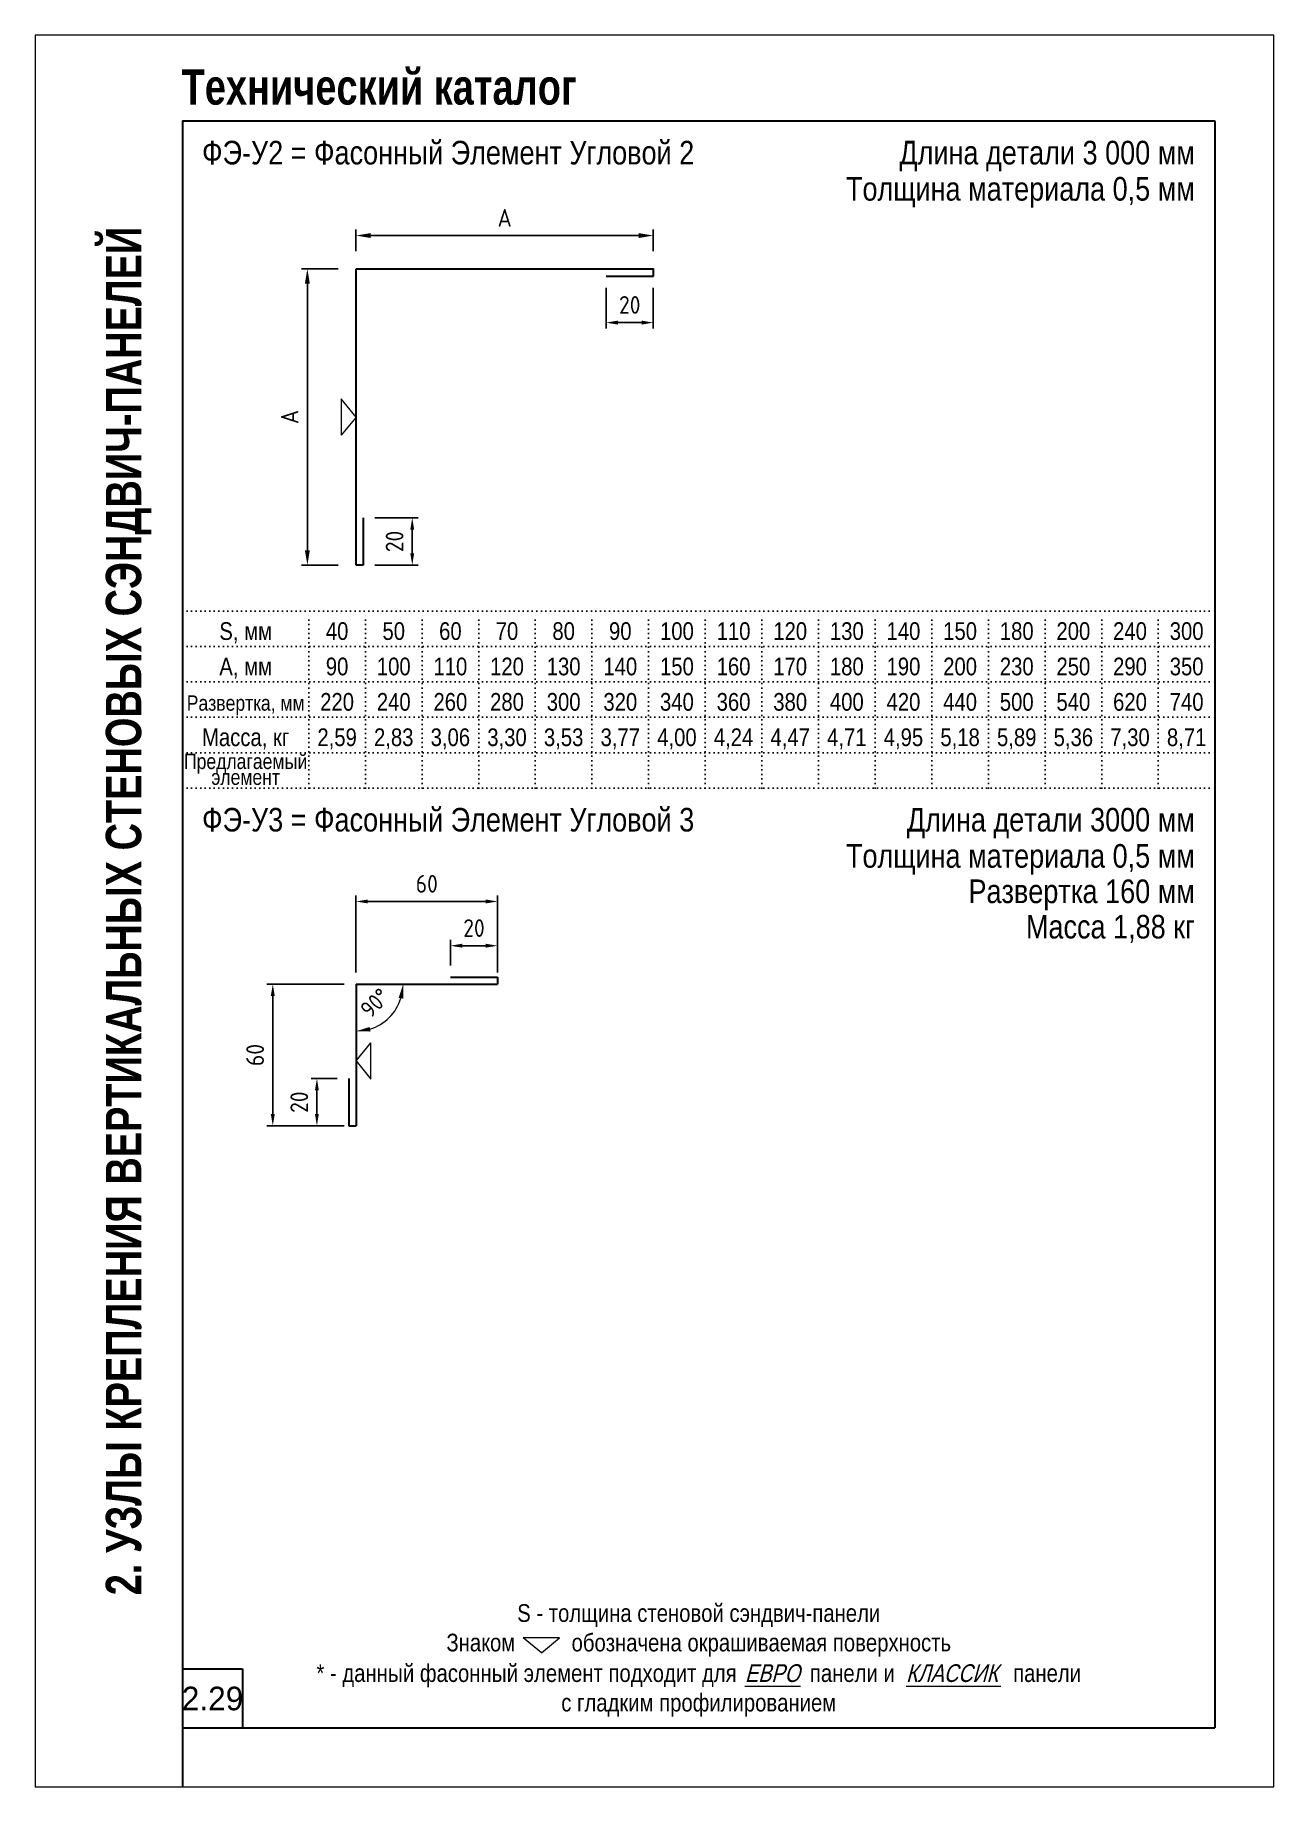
# Model space of a CAD drawing. Extents: x 5821 to 16321, y -13531 to 5774.
# Drawn here: x 14221 to 15271, y -166 to 1319 of the extents above; entities that cross this region are included whole.
import ezdxf
from ezdxf.enums import TextEntityAlignment as Align

# ---------------------------------------------------------------- set-up
doc = ezdxf.new("R2010")
doc.units = 0
doc.header["$LTSCALE"] = 3
doc.linetypes.add('DOT2', pattern=[0.125, 0, -0.125])
doc.layers.get('0').update_dxf_attribs({"linetype": 'CONTINUOUS', "lineweight": 30})
doc.layers.get('DEFPOINTS').update_dxf_attribs({"linetype": 'CONTINUOUS'})
for name, color, linetype, lineweight in [('Logo', 1, 'CONTINUOUS', 9), ('new_fill', 8, 'CONTINUOUS', 13), ('RAZMER', 7, 'CONTINUOUS', 9), ('Нащельники', 1, 'CONTINUOUS', 30)]:
    doc.layers.add(name, color=color, linetype=linetype, lineweight=lineweight)
doc.layers.add('Punktir', color=7, linetype='CONTINUOUS')
doc.styles.add('LOGO', font='HATTEN.TTF')
doc.styles.add('ROMANS', font='romans.shx', dxfattribs={"width": 0.85})
doc.styles.add('style1', font='ARIALN.TTF')
doc.styles.add('style2', font='impact.TTF')
doc.styles.add('курсив', font='ARIAL.TTF', dxfattribs={"width": 0.8, "oblique": 15})
doc.dimstyles.new('2.5', dxfattribs={"dimscale": 5, "dimtxt": 3, "dimasz": 2, "dimexe": 1, "dimexo": 2, "dimgap": 0, "dimtad": 0, "dimdec": 0, "dimlfac": 0.5, "dimzin": 9, "dimdsep": 46, "dimtxsty": 'ROMANS', "dimcen": -3, "dimdle": 1, "dimclrd": 256, "dimclre": 256, "dimclrt": 256, "dimadec": 0, "dimazin": 0, "dimtfac": 1, "dimtdec": 0, "dimtofl": 0, "dimtmove": 2, "dimatfit": 3, "dimfxl": 0, "dimtvp": 1, "dimtolj": 1, "dimtzin": 9, "dimarcsym": 0})
doc.dimstyles.new('5', dxfattribs={"dimscale": 5, "dimtxt": 3, "dimasz": 2.5, "dimexe": 1, "dimexo": 3, "dimgap": 0, "dimtad": 0, "dimdec": 0, "dimzin": 9, "dimdsep": 46, "dimtxsty": 'ROMANS', "dimblk2": 'OBLIQUE', "dimcen": -3, "dimdle": 1.5, "dimclrd": 256, "dimclre": 256, "dimclrt": 256, "dimadec": 0, "dimazin": 0, "dimtfac": 1, "dimtdec": 0, "dimtofl": 0, "dimtmove": 2, "dimatfit": 3, "dimfxl": 0, "dimtvp": 1, "dimtolj": 1, "dimtzin": 9, "dimarcsym": 0})
doc.dimstyles.get("Standard").update_dxf_attribs({"dimscale": 0, "dimtxt": 3, "dimasz": 3, "dimexe": 2.5, "dimexo": 2.5, "dimgap": 1.5, "dimtad": 0, "dimdec": 0, "dimzin": 9, "dimdsep": 46, "dimtxsty": 'ROMANS', "dimcen": -3, "dimdle": 1.25, "dimadec": 0, "dimazin": 0, "dimtfac": 0.75, "dimtdec": 0, "dimtofl": 0, "dimtmove": 2, "dimatfit": 3, "dimfxl": 0, "dimtvp": 1.5, "dimtolj": 1, "dimtzin": 0, "dimarcsym": 0})

msp = doc.modelspace()

# ---------------------------------------------------------------- texts
at = {"style": 'style1'}
for s, p in [('ФЭ-У2 = Фасонный Элемент Угловой 2', (14362.63, 1209.08)), ('ФЭ-У3 = Фасонный Элемент Угловой 3', (14362.63, 643.64))]:
    msp.add_text(s, height=20, dxfattribs=at).set_placement(p)
for s, p in [('Длина детали 3 000 мм', (15204.09, 1209.09)), ('Толщина материала 0,5 мм', (15204.09, 1178.41)), ('Длина детали 3000 мм', (15204.09, 643.64)), ('Толщина материала 0,5 мм', (15204.09, 612.96)), ('Развертка 160 мм', (15204.09, 582.96)), ('Масса 1,88 кг', (15204.09, 552.96))]:
    msp.add_text(s, height=20, dxfattribs=at).set_placement(p, align=Align.RIGHT)
for s, height, p in [('S, мм', 15, (14399.59, 806.03)), ('40', 15, (14477.09, 806.03)), ('50', 15, (14525.09, 806.03)), ('60', 15, (14573.09, 806.03)), ('70', 15, (14621.09, 806.03)), ('80', 15, (14669.09, 806.03)), ('90', 15, (14717.09, 806.03)), ('100', 15, (14765.09, 806.03)), ('110', 15, (14813.09, 806.03)), ('120', 15, (14861.09, 806.03)), ('130', 15, (14909.09, 806.03)), ('140', 15, (14957.09, 806.03)), ('150', 15, (15005.09, 806.03)), ('180', 15, (15053.09, 806.03)), ('200', 15, (15101.09, 806.03)), ('240', 15, (15149.09, 806.03)), ('300', 15, (15197.09, 806.03)), ('А, мм', 15, (14399.59, 776.03)), ('90', 15, (14477.09, 776.03)), ('100', 15, (14525.09, 776.03)), ('110', 15, (14573.09, 776.03)), ('120', 15, (14621.09, 776.03)), ('130', 15, (14669.09, 776.03)), ('140', 15, (14717.09, 776.03)), ('150', 15, (14765.09, 776.03)), ('160', 15, (14813.09, 776.03)), ('170', 15, (14861.09, 776.03)), ('180', 15, (14909.09, 776.03)), ('190', 15, (14957.09, 776.03)), ('200', 15, (15005.09, 776.03)), ('230', 15, (15053.09, 776.03)), ('250', 15, (15101.09, 776.03)), ('290', 15, (15149.09, 776.03)), ('350', 15, (15197.09, 776.03)), ('Развертка, мм', 13, (14399.59, 746.03)), ('220', 15, (14477.09, 746.03)), ('240', 15, (14525.09, 746.03)), ('260', 15, (14573.09, 746.03)), ('280', 15, (14621.09, 746.03)), ('300', 15, (14669.09, 746.03)), ('320', 15, (14717.09, 746.03)), ('340', 15, (14765.09, 746.03)), ('360', 15, (14813.09, 746.03)), ('380', 15, (14861.09, 746.03)), ('400', 15, (14909.09, 746.03)), ('420', 15, (14957.09, 746.03)), ('440', 15, (15005.09, 746.03)), ('500', 15, (15053.09, 746.03)), ('540', 15, (15101.09, 746.03)), ('620', 15, (15149.09, 746.03)), ('740', 15, (15197.09, 746.03)), ('Масса, кг', 15, (14399.59, 716.03)), ('2,59', 15, (14477.09, 716.03)), ('2,83', 15, (14525.09, 716.03)), ('3,06', 15, (14573.09, 716.03)), ('3,30', 15, (14621.09, 716.03)), ('3,53', 15, (14669.09, 716.03)), ('3,77', 15, (14717.09, 716.03)), ('4,00', 15, (14765.09, 716.03)), ('4,24', 15, (14813.09, 716.03)), ('4,47', 15, (14861.09, 716.03)), ('4,71', 15, (14909.09, 716.03)), ('4,95', 15, (14957.09, 716.03)), ('5,18', 15, (15005.09, 716.03)), ('5,89', 15, (15053.09, 716.03)), ('5,36', 15, (15101.09, 716.03)), ('7,30', 15, (15149.09, 716.03)), ('8,71', 15, (15197.09, 716.03)), ('Предлагаемый', 13, (14399.59, 696.59)), ('элемент', 13, (14399.59, 683.18)), ('S - толщина стеновой сэндвич-панели', 15, (14783.59, -26.33)), ('Знаком          обозначена окрашиваемая поверхность', 15, (14783.59, -51.33)), ('* - данный фасонный элемент подходит для             панели и                     панели', 15, (14783.59, -77.24)), ('с гладким профилированием', 15, (14783.59, -102.24))]:
    msp.add_text(s, height=height, dxfattribs=at).set_placement(p, align=Align.CENTER)
at = {"color": 1, "style": 'курсив', "oblique": 15, "width": 0.8}
for s, p in [('ЕВРО', (14846, -77.24)), ('КЛАССИК', (14998.28, -77.24))]:
    msp.add_text(s, height=15, dxfattribs=at).set_placement(p, align=Align.CENTER)
at = {"layer": 'new_fill', "style": 'style2'}
msp.add_text('Технический каталог', height=30, dxfattribs=at).set_placement((14345.3, 1259.81))
msp.add_text('2. УЗЛЫ КРЕПЛЕНИЯ ВЕРТИКАЛЬНЫХ СТЕНОВЫХ СЭНДВИЧ-ПАНЕЛЕЙ', height=30, rotation=90, dxfattribs=at).set_placement((14311.09, 576.26), align=Align.CENTER)
at = {"layer": 'new_fill', "style": 'LOGO'}
msp.add_text('2.29', height=20, dxfattribs=at).set_placement((14371.55, -91.24), align=Align.MIDDLE_CENTER)

# ---------------------------------------------------------------- blocks, each defined once
blk = doc.blocks.new('*D799')
at = {"layer": 'DEFPOINTS', "color": 0, "transparency": 16777216}
for p in [(14745.1, 1148.8), (14493.1, 1120.5), (14745.1, 1120.5)]:
    blk.add_point(p, dxfattribs=at)
at = {"layer": 'RAZMER', "lineweight": -2, "transparency": 16777216}
for p, q in [((14493.1, 1135.5), (14493.1, 1153.8)), ((14505.6, 1148.8), (14732.6, 1148.8)), ((14745.1, 1135.5), (14745.1, 1153.8))]:
    blk.add_line(p, q, dxfattribs=at)
at = {"layer": 'RAZMER', "transparency": 16777216}
for points in [[(14505.6, 1150.9), (14505.6, 1146.7), (14493.1, 1148.8)], [(14732.6, 1150.9), (14732.6, 1146.7), (14745.1, 1148.8)]]:
    blk.add_solid(points, dxfattribs=at)
at = {"layer": 'RAZMER', "transparency": 16777216, "insert": (14619.1, 1163.8), "char_height": 15, "attachment_point": 5, "style": 'ROMANS'}
blk.add_mtext('\\A1;{\\Fromans.shx|c204;А}', dxfattribs=at)
blk = doc.blocks.new('_OBLIQUE')
at = {"color": 0, "linetype": 'ByBlock'}
blk.add_line((-0.5, -0.5), (0.5, 0.5), dxfattribs=at)
blk = doc.blocks.new('*D800')
at = {"layer": 'DEFPOINTS', "color": 0, "transparency": 16777216}
for p in [(14493.1, 1120.5), (14451.9, 869.5), (14493.1, 869.5)]:
    blk.add_point(p, dxfattribs=at)
at = {"layer": 'RAZMER', "lineweight": -2, "transparency": 16777216}
for p, q in [((14478.1, 1120.5), (14446.9, 1120.5)), ((14451.9, 1108), (14451.9, 882)), ((14478.1, 869.5), (14446.9, 869.5))]:
    blk.add_line(p, q, dxfattribs=at)
at = {"layer": 'RAZMER', "transparency": 16777216}
for points in [[(14449.8, 1108), (14454, 1108), (14451.9, 1120.5)], [(14449.8, 882), (14454, 882), (14451.9, 869.5)]]:
    blk.add_solid(points, dxfattribs=at)
at = {"layer": 'RAZMER', "transparency": 16777216, "insert": (14436.9, 995), "char_height": 15, "attachment_point": 5, "rotation": 90, "style": 'ROMANS'}
blk.add_mtext('\\A1;A', dxfattribs=at)
blk = doc.blocks.new('*D801')
at = {"layer": 'DEFPOINTS', "color": 0, "transparency": 16777216}
for p in [(14493.1, 514.2), (14493.1, 514.2), (14613.1, 514.2), (14513.1, 479.6), (14493.1, 394.2)]:
    blk.add_point(p, dxfattribs=at)
at = {"layer": 'RAZMER', "color": 0, "lineweight": 0, "transparency": 16777216}
blk.add_arc((14493.1, 514.2), 39.9, 287.2792, 342.7208, dxfattribs=at)
at = {"layer": 'RAZMER', "color": 0, "transparency": 16777216}
for points in [[(14529.3, 502.6), (14533.3, 502), (14533.1, 514.2)], [(14505.3, 474.1), (14504.7, 478), (14493.1, 474.3)]]:
    blk.add_solid(points, dxfattribs=at)
at = {"layer": 'RAZMER', "color": 0, "transparency": 16777216, "insert": (14509.1, 498.4), "char_height": 14, "attachment_point": 5, "rotation": 45.218, "style": 'ROMANS'}
blk.add_mtext('\\A1;90°', dxfattribs=at)
blk = doc.blocks.new('*D802')
at = {"layer": 'DEFPOINTS', "color": 0, "transparency": 16777216}
for p in [(14613.1, 546.8), (14573.1, 520.2), (14613.1, 520.2)]:
    blk.add_point(p, dxfattribs=at)
at = {"layer": 'RAZMER', "lineweight": -2, "transparency": 16777216}
for p, q in [((14573.1, 530.2), (14573.1, 551.8)), ((14613.1, 530.2), (14613.1, 551.8)), ((14583.1, 546.8), (14603.1, 546.8))]:
    blk.add_line(p, q, dxfattribs=at)
at = {"layer": 'RAZMER', "transparency": 16777216}
for points in [[(14583.1, 548.5), (14583.1, 545.2), (14573.1, 546.8)], [(14603.1, 548.5), (14603.1, 545.2), (14613.1, 546.8)]]:
    blk.add_solid(points, dxfattribs=at)
at = {"layer": 'RAZMER', "transparency": 16777216, "insert": (14593.1, 561.8), "char_height": 15, "attachment_point": 5, "style": 'ROMANS'}
blk.add_mtext('\\A1;20', dxfattribs=at)
blk = doc.blocks.new('*D803')
at = {"layer": 'DEFPOINTS', "color": 0, "transparency": 16777216}
for p in [(14487.1, 434.2), (14460, 394.2), (14487.1, 394.2)]:
    blk.add_point(p, dxfattribs=at)
at = {"layer": 'RAZMER', "lineweight": -2, "transparency": 16777216}
for p, q in [((14477.1, 434.2), (14455, 434.2)), ((14460, 424.2), (14460, 404.2)), ((14477.1, 394.2), (14455, 394.2))]:
    blk.add_line(p, q, dxfattribs=at)
at = {"layer": 'RAZMER', "transparency": 16777216}
for points in [[(14458.3, 424.2), (14461.6, 424.2), (14460, 434.2)], [(14458.3, 404.2), (14461.6, 404.2), (14460, 394.2)]]:
    blk.add_solid(points, dxfattribs=at)
at = {"layer": 'RAZMER', "transparency": 16777216, "insert": (14445, 414.2), "char_height": 15, "attachment_point": 5, "rotation": 90, "style": 'ROMANS'}
blk.add_mtext('\\A1;20', dxfattribs=at)
blk = doc.blocks.new('*D804')
at = {"layer": 'DEFPOINTS', "color": 0, "transparency": 16777216}
for p in [(14493.1, 514.2), (14422.6, 394.2), (14493.1, 394.2)]:
    blk.add_point(p, dxfattribs=at)
at = {"layer": 'RAZMER', "lineweight": -2, "transparency": 16777216}
for p, q in [((14483.1, 514.2), (14417.6, 514.2)), ((14422.6, 504.2), (14422.6, 404.2)), ((14483.1, 394.2), (14417.6, 394.2))]:
    blk.add_line(p, q, dxfattribs=at)
at = {"layer": 'RAZMER', "transparency": 16777216}
for points in [[(14420.9, 504.2), (14424.3, 504.2), (14422.6, 514.2)], [(14420.9, 404.2), (14424.3, 404.2), (14422.6, 394.2)]]:
    blk.add_solid(points, dxfattribs=at)
at = {"layer": 'RAZMER', "transparency": 16777216, "insert": (14407.6, 454.2), "char_height": 15, "attachment_point": 5, "rotation": 90, "style": 'ROMANS'}
blk.add_mtext('\\A1;60', dxfattribs=at)
blk = doc.blocks.new('*D805')
at = {"layer": 'DEFPOINTS', "color": 0, "transparency": 16777216}
for p in [(14613.1, 584.3), (14493.1, 514.2), (14613.1, 514.2)]:
    blk.add_point(p, dxfattribs=at)
at = {"layer": 'RAZMER', "lineweight": -2, "transparency": 16777216}
for p, q in [((14493.1, 524.2), (14493.1, 589.3)), ((14503.1, 584.3), (14603.1, 584.3)), ((14613.1, 524.2), (14613.1, 589.3))]:
    blk.add_line(p, q, dxfattribs=at)
at = {"layer": 'RAZMER', "transparency": 16777216}
for points in [[(14503.1, 586), (14503.1, 582.7), (14493.1, 584.3)], [(14603.1, 586), (14603.1, 582.7), (14613.1, 584.3)]]:
    blk.add_solid(points, dxfattribs=at)
at = {"layer": 'RAZMER', "transparency": 16777216, "insert": (14553.1, 599.3), "char_height": 15, "attachment_point": 5, "style": 'ROMANS'}
blk.add_mtext('\\A1;60', dxfattribs=at)
blk = doc.blocks.new('*D806')
at = {"layer": 'DEFPOINTS', "color": 0, "transparency": 16777216}
for p in [(14705.1, 1114.5), (14745.1, 1114.5), (14745.1, 1075)]:
    blk.add_point(p, dxfattribs=at)
at = {"layer": 'RAZMER', "lineweight": -2, "transparency": 16777216}
for p, q in [((14705.1, 1104.5), (14705.1, 1070)), ((14745.1, 1104.5), (14745.1, 1070)), ((14715.1, 1075), (14735.1, 1075))]:
    blk.add_line(p, q, dxfattribs=at)
at = {"layer": 'RAZMER', "transparency": 16777216}
for points in [[(14715.1, 1076.7), (14715.1, 1073.3), (14705.1, 1075)], [(14735.1, 1076.7), (14735.1, 1073.3), (14745.1, 1075)]]:
    blk.add_solid(points, dxfattribs=at)
at = {"layer": 'RAZMER', "transparency": 16777216, "insert": (14725.1, 1090), "char_height": 15, "attachment_point": 5, "style": 'ROMANS'}
blk.add_mtext('\\A1;20', dxfattribs=at)
blk = doc.blocks.new('*D807')
at = {"layer": 'DEFPOINTS', "color": 0, "transparency": 16777216}
for p in [(14499.1, 909.5), (14499.1, 869.5), (14540.8, 869.5)]:
    blk.add_point(p, dxfattribs=at)
at = {"layer": 'RAZMER', "lineweight": -2, "transparency": 16777216}
for p, q in [((14509.1, 909.5), (14545.8, 909.5)), ((14540.8, 899.5), (14540.8, 879.5)), ((14509.1, 869.5), (14545.8, 869.5))]:
    blk.add_line(p, q, dxfattribs=at)
at = {"layer": 'RAZMER', "transparency": 16777216}
for points in [[(14539.1, 899.5), (14542.4, 899.5), (14540.8, 909.5)], [(14539.1, 879.5), (14542.4, 879.5), (14540.8, 869.5)]]:
    blk.add_solid(points, dxfattribs=at)
at = {"layer": 'RAZMER', "transparency": 16777216, "insert": (14525.8, 889.5), "char_height": 15, "attachment_point": 5, "rotation": 90, "style": 'ROMANS'}
blk.add_mtext('\\A1;20', dxfattribs=at)

# ---------------------------------------------------------------- dimensions: what is measured, and where the dimension line sits
at = {"layer": 'RAZMER'}
dim = msp.add_linear_dim(base=(14745.14, 1148.82), p1=(14493.14, 1120.47), p2=(14745.14, 1120.47), text='{\\Fromans.shx|c204;А}', dimstyle='5', dxfattribs=at)
dim.commit()
dim.dimension.update_dxf_attribs({"geometry": '*D799', "text_midpoint": (14619.14, 1163.82)})
dim = msp.add_linear_dim(base=(14451.91, 869.47), p1=(14493.14, 1120.47), p2=(14493.14, 869.47), angle=90, text='A', dimstyle='5', dxfattribs=at)
dim.commit()
dim.dimension.update_dxf_attribs({"geometry": '*D800', "text_midpoint": (14436.91, 994.97)})
for base, p1, p2, picture, middle in [((14745.14, 1075), (14705.14, 1114.47), (14745.14, 1114.47), '*D806', (14725.14, 1090)), ((14613.14, 584.35), (14493.14, 514.21), (14613.14, 514.21), '*D805', (14553.14, 599.35)), ((14613.14, 546.82), (14573.14, 520.21), (14613.14, 520.21), '*D802', (14593.14, 561.82))]:
    dim = msp.add_linear_dim(base=base, p1=p1, p2=p2, dimstyle='2.5', dxfattribs=at)
    dim.commit()
    dim.dimension.update_dxf_attribs({"geometry": picture, "text_midpoint": middle})
for base, p1, p2, picture, middle in [((14540.78, 869.47), (14499.14, 909.47), (14499.14, 869.47), '*D807', (14525.78, 889.47)), ((14422.61, 394.21), (14493.14, 514.21), (14493.14, 394.21), '*D804', (14407.61, 454.21)), ((14459.97, 394.21), (14487.14, 434.21), (14487.14, 394.21), '*D803', (14444.97, 414.21))]:
    dim = msp.add_linear_dim(base=base, p1=p1, p2=p2, angle=90, dimstyle='2.5', dxfattribs=at)
    dim.commit()
    dim.dimension.update_dxf_attribs({"geometry": picture, "text_midpoint": middle})
dim = msp.add_angular_dim_2l(base=(14513.11, 479.62), line1=((14493.14, 514.21), (14613.14, 514.21)), line2=((14493.14, 514.21), (14493.14, 394.21)), dimstyle='Standard', override={"dimscale": 1, "dimtxt": 14, "dimasz": 12, "dimlwd": 0}, dxfattribs=at)
dim.commit()
dim.dimension.update_dxf_attribs({"geometry": '*D801', "text_midpoint": (14509.12, 498.36), "dimtype": 162})

# ---------------------------------------------------------------- linework, layer by layer
at = {"color": 1}
for p, q in [((14346.09, 1245.91), (14346.09, -166.24)), ((14346.09, 1245.91), (15221.09, 1245.91)), ((15221.09, 1245.91), (15221.09, -116.24)), ((14346.09, -66.24), (14397.01, -66.24)), ((14397.01, -66.24), (14397.01, -116.24)), ((14346.09, -116.24), (15221.09, -116.24))]:
    msp.add_line(p, q, dxfattribs=at)
at = {"layer": 'Logo'}
for p, q in [((14822.65, -80.81), (14869.89, -80.81)), ((14959.28, -80.81), (15039.73, -80.81))]:
    msp.add_line(p, q, dxfattribs=at)
at = {"layer": 'Punktir', "linetype": 'DOT2', "ltscale": 10}
for p, q in [((14346.09, 830.46), (15221.09, 830.46)), ((14453.09, 680.46), (14453.09, 830.46)), ((14501.09, 680.46), (14501.09, 830.46)), ((14549.09, 680.46), (14549.09, 830.46)), ((14597.09, 680.46), (14597.09, 830.46)), ((14645.09, 680.46), (14645.09, 830.46)), ((14693.09, 680.46), (14693.09, 830.46)), ((14741.09, 680.46), (14741.09, 830.46)), ((14789.09, 680.46), (14789.09, 830.46)), ((14837.09, 680.46), (14837.09, 830.46)), ((14885.09, 680.46), (14885.09, 830.46)), ((14933.09, 680.46), (14933.09, 830.46)), ((14981.09, 680.46), (14981.09, 830.46)), ((15029.09, 680.46), (15029.09, 830.46)), ((15077.09, 680.46), (15077.09, 830.46)), ((15125.09, 680.46), (15125.09, 830.46)), ((15173.09, 680.46), (15173.09, 830.46)), ((14346.09, 800.46), (15221.09, 800.46)), ((14346.09, 770.46), (15221.09, 770.46)), ((14346.09, 740.46), (15221.09, 740.46)), ((14346.09, 710.46), (15221.09, 710.46)), ((14346.09, 680.46), (15221.09, 680.46))]:
    msp.add_line(p, q, dxfattribs=at)
at = {"layer": 'RAZMER'}
for p, q in [((14480.49, 1010.36), (14480.49, 979.57)), ((14493.14, 994.97), (14480.49, 1010.36)), ((14493.14, 994.97), (14480.49, 979.57)), ((14493.14, 449.21), (14505.8, 464.6)), ((14505.8, 433.82), (14505.8, 464.6)), ((14493.14, 449.21), (14505.8, 433.82)), ((14650.29, -52.52), (14634.89, -39.86)), ((14665.68, -39.86), (14634.89, -39.86)), ((14650.29, -52.52), (14665.68, -39.86))]:
    msp.add_line(p, q, dxfattribs=at)
msp.add_lwpolyline([(15271.09, 1318.76), (14221.09, 1318.76), (14221.09, -166.24), (15271.09, -166.24)], close=True, dxfattribs=at)
at = {"layer": 'Нащельники'}
for p, q in [((14493.14, 869.47), (14493.14, 1120.47)), ((14493.14, 1120.47), (14745.14, 1120.47)), ((14705.14, 1114.47), (14745.14, 1114.47)), ((14745.14, 1114.47), (14745.14, 1120.47)), ((14499.14, 909.47), (14499.14, 869.47)), ((14499.14, 869.47), (14493.14, 869.47)), ((14573.14, 520.21), (14613.14, 520.21)), ((14613.14, 520.21), (14613.14, 514.21)), ((14493.14, 514.21), (14613.14, 514.21)), ((14493.14, 514.21), (14493.14, 394.21)), ((14487.14, 434.21), (14487.14, 394.21)), ((14487.14, 394.21), (14493.14, 394.21))]:
    msp.add_line(p, q, dxfattribs=at)

msp.set_redraw_order([(e.dxf.handle, doc.entitydb.next_handle()) for e in msp.query("TEXT MTEXT ATTDEF DIMENSION ARC_DIMENSION")])  # texts and dimensions are drawn at this point

doc.saveas('drawing.dxf')
